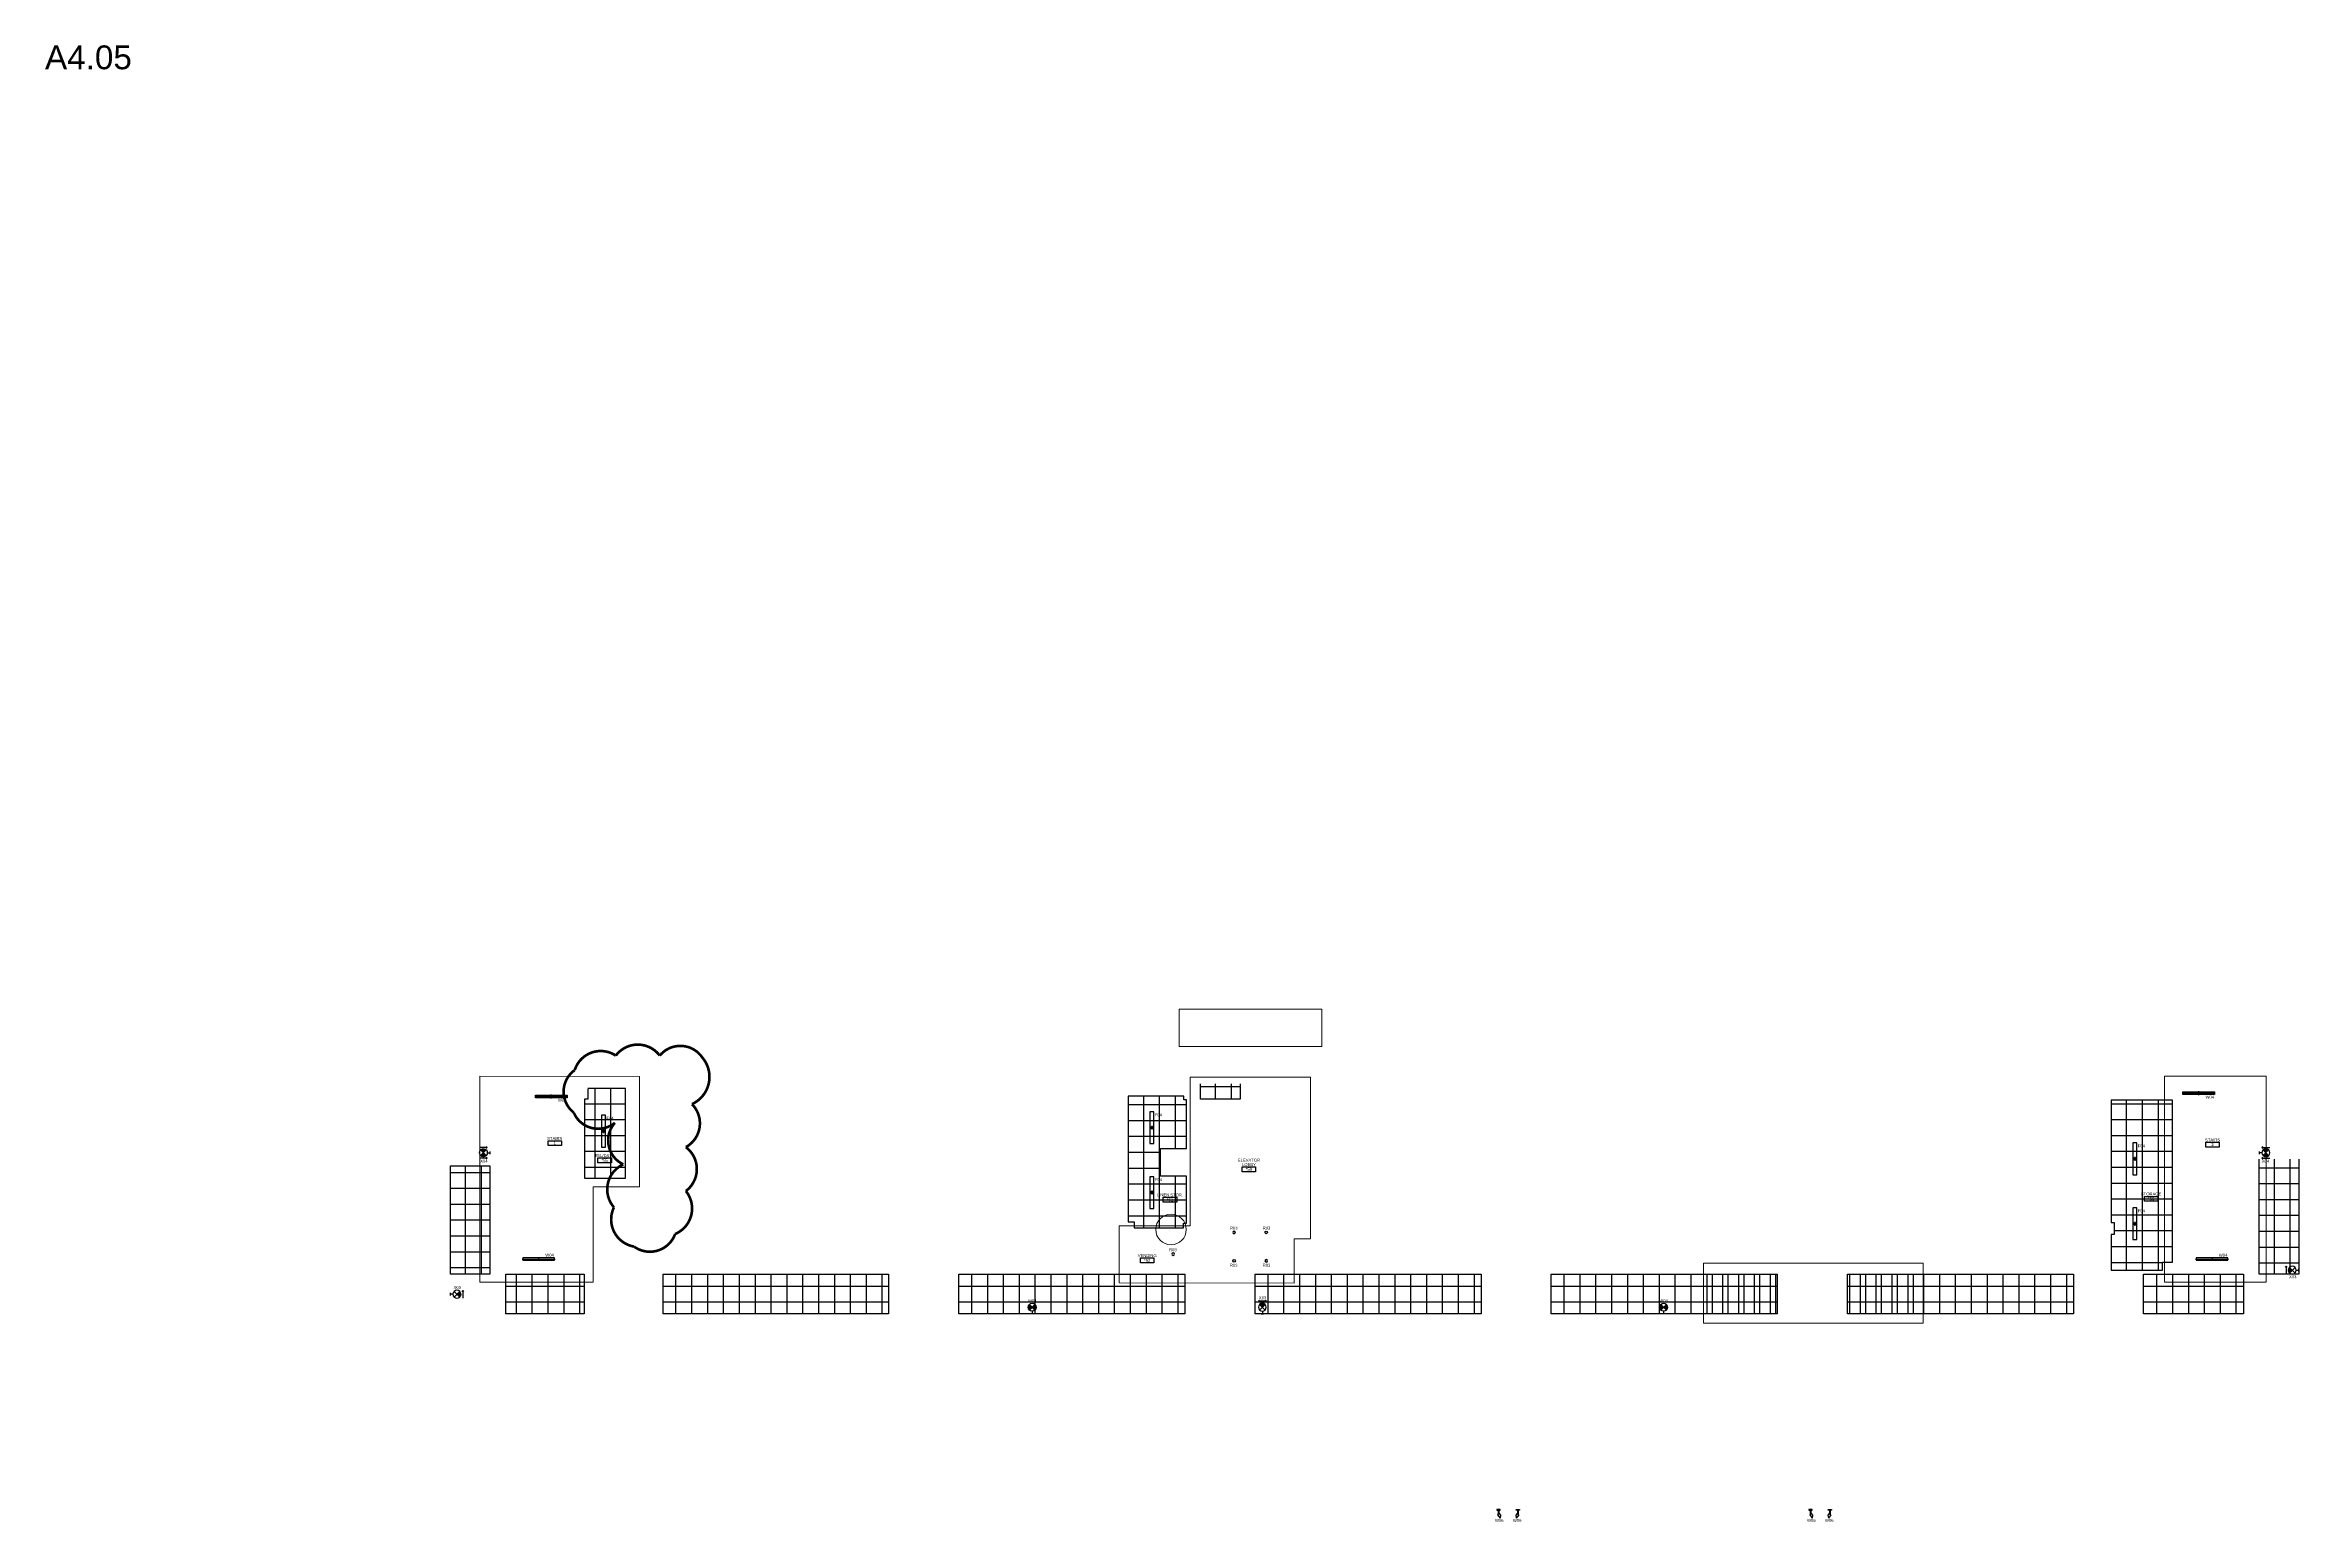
# Model space of a CAD drawing. Extents: x 29622 to 33031, y 799 to 3032.
import ezdxf
from ezdxf.enums import TextEntityAlignment as Align
from ezdxf.xclip import XClip

# ---------------------------------------------------------------- set-up
doc = ezdxf.new("R2010")
doc.units = 0
doc.header["$LTSCALE"] = 48
doc.header["$MEASUREMENT"] = 0
doc.header["$XCLIPFRAME"] = 0
for name, color, linetype in [('_0_Objects', 8, 'Continuous'), ('A-Clng-Fixture', 8, 'Continuous'), ('A-Clng-Grid', 8, 'Continuous'), ('A-Tag-Rm(48)', 8, 'Continuous')]:
    doc.layers.add(name, color=color, linetype=linetype)
doc.layers.add('G-Anno-Nplt', color=8, linetype='Continuous', lineweight=18, plot=False)
doc.layers.add('G-Anno-View', color=8, linetype='Continuous', lineweight=18, plot=False)
doc.styles.add('G1DIM', font='arial.ttf')
doc.styles.get("Standard").update_dxf_attribs({"font": 'arial.ttf'})
doc.dimstyles.new('Aec-Arch-I-96', dxfattribs={"dimscale": 96, "dimtxt": 0.09375, "dimasz": 0.0625, "dimexe": 0.0625, "dimexo": 0.0625, "dimgap": 0.03125, "dimtad": 1, "dimdec": 3, "dimzin": 3, "dimdsep": 46, "dimlunit": 4, "dimtxsty": 'G1DIM', "dimblk": 'ARCHTICK', "dimcen": 0.09375, "dimclrd": 256, "dimclre": 256, "dimclrt": 256, "dimazin": 2, "dimtfac": 0.75, "dimtdec": 3, "dimtix": 1, "dimtmove": 2, "dimatfit": 2, "dimldrblk": 'OPEN90', "dimfxl": 0.0625, "dimtolj": 1, "dimtzin": 0, "dimarcsym": 0})
pattern_1 = [(135, (-1882.125, 28.6875), (-0.088388348, -0.088388348), [])]

# ---------------------------------------------------------------- blocks, each defined once
blk = doc.blocks.new('guest corridor rcp')
at = {"layer": 'A-Clng-Grid'}
h = blk.add_hatch(dxfattribs=at)
h.set_pattern_fill('NET', color=256, scale=192)
h.set_pattern_definition([(0, (18, -284.188), (0, 24), []), (90, (18, -284.188), (-24, 1e-15), [])])
h.paths.add_polyline_path([(0, -125.8), (60, -125.8), (60, -466.6), (0, -466.6)])
h = blk.add_hatch(dxfattribs=at)
h.set_pattern_fill('NET', color=256, scale=192)
h.set_pattern_definition([(0, (1152.497, -438.687), (0, 24), []), (90, (1152.497, -438.687), (-24, 1e-15), [])])
h.paths.add_polyline_path([(1134.5, -347.6), (1194.5, -347.6), (1194.5, -529.7), (1134.5, -529.7)])
h = blk.add_hatch(dxfattribs=at)
h.set_pattern_fill('NET', color=256, scale=192)
h.set_pattern_definition([(0, (2753.997, -633.625), (0, 24), []), (90, (2753.997, -633.625), (-24, 1e-15), [])])
h.paths.add_polyline_path([(2796, -556.9), (2736, -556.9), (2736, -794.6), (2796, -794.6)])
h = blk.add_hatch(dxfattribs=at)
h.set_pattern_fill('NET', color=256, scale=192)
h.set_pattern_definition([(0, (18.178, -712.655), (0, 24), []), (90, (18.178, -712.655), (-24, 1e-15), [])])
h.paths.add_polyline_path([(0.4, -630.7), (60, -630.7), (60, -794.6), (0.4, -794.6)])
h = blk.add_hatch(dxfattribs=at)
h.set_pattern_fill('NET', color=256, scale=192)
h.set_pattern_definition([(0, (143.264, -836.625), (0, 24), []), (90, (143.264, -836.625), (-24, 1e-15), [])])
h.paths.add_polyline_path([(84, -794.6), (202.5, -794.6), (202.5, -854.6), (84, -854.6)])
h = blk.add_hatch(dxfattribs=at)
h.set_pattern_fill('NET', color=256, scale=192)
h.set_pattern_definition([(0, (480.56, -836.625), (0, 24), []), (90, (480.56, -836.625), (-24, 1e-15), [])])
h.paths.add_polyline_path([(322.2, -794.6), (662.9, -794.6), (662.9, -854.6), (322.2, -854.6)])
h = blk.add_hatch(dxfattribs=at)
h.set_pattern_fill('NET', color=256, scale=192)
h.set_pattern_definition([(0, (928.028, -836.65), (0, 24), []), (90, (928.028, -836.65), (-24, 1e-15), [])])
h.paths.add_polyline_path([(769.1, -794.6), (1111, -794.6), (1111, -854.6), (769.1, -854.6)])
h = blk.add_hatch(dxfattribs=at)
h.set_pattern_fill('NET', color=256, scale=192)
h.set_pattern_definition([(0, (1376.06, -836.631), (0, 24), []), (90, (1376.06, -836.631), (-24, 1e-15), [])])
h.paths.add_polyline_path([(1217.1, -794.6), (1559, -794.6), (1559, -854.6), (1217.1, -854.6)])
h = blk.add_hatch(dxfattribs=at)
h.set_pattern_fill('NET', color=256, scale=192)
h.set_pattern_definition([(0, (1823.997, -836.625), (0, 24), []), (90, (1823.997, -836.625), (-24, 1e-15), [])])
h.paths.add_polyline_path([(1665, -794.6), (2007, -794.6), (2007, -854.6), (1665, -854.6)])
h = blk.add_hatch(dxfattribs=at)
h.set_pattern_fill('NET', color=256, scale=192)
h.set_pattern_definition([(0, (2271.997, -836.625), (0, 24), []), (90, (2271.997, -836.625), (-24, 1e-15), [])])
h.paths.add_polyline_path([(2113, -794.6), (2455, -794.6), (2455, -854.6), (2113, -854.6)])
h = blk.add_hatch(dxfattribs=at)
h.set_pattern_fill('NET', color=256, scale=192)
h.set_pattern_definition([(0, (2624.497, -836.625), (0, 24), []), (90, (2624.497, -836.625), (-24, 1e-15), [])])
h.paths.add_polyline_path([(2561, -794.6), (2712, -794.6), (2712, -854.6), (2561, -854.6)])
for points in [[(0, -125.8), (60, -125.8), (60, -466.6), (0, -466.6)], [(1134.5, -347.6), (1194.5, -347.6), (1194.5, -529.7), (1134.5, -529.7)], [(2736, -556.9), (2796, -556.9), (2796, -794.6), (2736, -794.6)], [(0.4, -630.7), (60, -630.7), (60, -794.6), (0.4, -794.6)], [(84, -794.6), (202.5, -794.6), (202.5, -854.6), (84, -854.6)], [(322.2, -794.6), (662.9, -794.6), (662.9, -854.6), (322.2, -854.6)], [(769.1, -794.6), (1111, -794.6), (1111, -854.6), (769.1, -854.6)], [(1217.1, -794.6), (1559, -794.6), (1559, -854.6), (1217.1, -854.6)], [(1665, -794.6), (2007, -794.6), (2007, -854.6), (1665, -854.6)], [(2113, -794.6), (2455, -794.6), (2455, -854.6), (2113, -854.6)], [(2561, -794.6), (2712, -794.6), (2712, -854.6), (2561, -854.6)]]:
    blk.add_lwpolyline(points, close=True, dxfattribs=at)
blk = doc.blocks.new('EXTERIOR SIGN LIGHT')
for p, q in [((32214.5, 811.2), (32212.1, 809.4)), ((32212.1, 809.4), (32215.7, 804.6)), ((32212.8, 816.3), (32212.8, 809.9)), ((32213.8, 816.3), (32213.8, 810.6)), ((32214.5, 811.2), (32216.3, 808.8)), ((32216.3, 808.8), (32215.7, 804.6))]:
    blk.add_line(p, q)
blk.add_lwpolyline([(32210.8, 816.3), (32215.8, 816.3), (32215.8, 817.3), (32210.8, 817.3)], close=True)
blk.add_attdef('WXX', (32208.1, 798.8), '', height=4.5)
blk = doc.blocks.new('exit sign- flag mounted')
h = blk.add_hatch()
h.set_pattern_fill('ANSI31', color=256, angle=90)
h.set_pattern_definition(pattern_1)
h.paths.add_polyline_path([(-4.2, 14.2, 0.414214), (-4.2, 5.8), (0, 10)])
h = blk.add_hatch()
h.set_pattern_fill('ANSI31', color=256, angle=90)
h.set_pattern_definition(pattern_1)
h.paths.add_polyline_path([(4.2, 14.2, -0.414214), (4.2, 5.8), (0, 10)])
for p, q in [((4.2, 5.8), (-4.2, 14.2)), ((4.2, 14.2), (-4.2, 5.8)), ((2, 0), (-2, 0)), ((0, 4), (0, 0))]:
    blk.add_line(p, q)
blk.add_circle((0, 10), 6)
blk.add_attdef('X00', (-5.6, 18), '', height=4.5)
blk = doc.blocks.new('_ArchTick')
at = {"linetype": 'ByBlock', "const_width": 0.15}
blk.add_lwpolyline([(-0.5, -0.5), (0.5, 0.5)], dxfattribs=at)
blk = doc.blocks.new('_Open90')
at = {"linetype": 'ByBlock', "lineweight": -2}
for p, q in [((0, 0), (-1, 0)), ((-0.5, 0.5), (0, 0)), ((0, 0), (-0.5, -0.5))]:
    blk.add_line(p, q, dxfattribs=at)
blk = doc.blocks.new('*U16')
h = blk.add_hatch()
h.set_pattern_fill('ANSI31', color=256)
h.set_pattern_definition([(45, (18.6875, 1892.125), (-0.088388348, 0.088388348), [])])
h.paths.add_polyline_path([(4.2, 14.2, 0.414214), (-4.2, 14.2), (0, 10)])
for p, q in [((4.2, 5.8), (-4.2, 14.2)), ((4.2, 14.2), (-4.2, 5.8)), ((2, 0), (-2, 0)), ((0, 4), (0, 0))]:
    blk.add_line(p, q)
blk.add_circle((0, 10), 6)
blk.add_attdef('X00', (-5.6, 18), '', height=4.5)
blk = doc.blocks.new('Rm Tag')
blk.add_lwpolyline([(-0.212, 0.076), (0.212, 0.076), (0.212, -0.076), (-0.212, -0.076)], close=True)
for p in [(0, 0.286), (0, 0.149), (0, 0)]:
    blk.add_attdef('XXX', text='', height=0.0938).set_placement(p, align=Align.MIDDLE_CENTER)
blk = doc.blocks.new('48IN LINEAR WALL LIGHT')
for p, q in [((-25, 3), (25, 3)), ((0, 6), (0, 0))]:
    blk.add_line(p, q)
blk.add_lwpolyline([(-24, 1), (24, 1), (24, 5), (-24, 5)], close=True)
blk.add_attdef('WXX', (10.2, 6.6), '', height=4.5)
blk = doc.blocks.new('48in Linear FLUOR')
for p, q in [((-3, 0), (3, 0)), ((0, 3), (0, -3))]:
    blk.add_line(p, q)
blk.add_lwpolyline([(-24, -3), (24, -3), (24, 3), (-24, 3)], close=True)
blk.add_circle((0, 0), 2)
blk.add_attdef('FXX', (10.2, 4.6), '', height=4.5)
blk = doc.blocks.new('3IN ROUND DL')
blk.add_circle((0, 0), 2)
blk.add_attdef('RXX', (-6.3125, -8.8125), '', height=4.5)

msp = doc.modelspace()

# ---------------------------------------------------------------- hatches: boundary and pattern name
at = {"layer": 'A-Clng-Grid'}
h = msp.add_hatch(dxfattribs=at)
h.set_pattern_fill('NET', color=256, scale=192)
h.set_pattern_definition([(0, (23446.172, 3183.188), (0, 24), []), (90, (23446.172, 3183.188), (-24, 1e-15), [])])
edge = h.paths.add_edge_path()
edge.add_line((30443, 1453.3), (30443, 1438.1))
edge.add_line((30443, 1438.1), (30438.4, 1438.1))
edge.add_line((30438.4, 1438.1), (30438.4, 1318.6))
edge.add_line((30438.4, 1318.6), (30500.2, 1318.6))
edge.add_line((30500.2, 1318.6), (30500.2, 1453.9))
edge.add_line((30500.2, 1453.9), (30443, 1453.9))
h = msp.add_hatch(dxfattribs=at)
h.set_pattern_fill('NET', color=256, scale=192)
h.set_pattern_definition([(0, (24035.984, 3181.813), (0, 24), []), (90, (24035.984, 3181.813), (-24, 1e-15), [])])
h.paths.add_polyline_path([(31260.7, 1442.6), (31260.7, 1252.3), (31269.3, 1252.3), (31269.3, 1243.6), (31344.4, 1243.6), (31344.4, 1250.6), (31348.9, 1250.6), (31348.9, 1321.6), (31309.3, 1321.6), (31309.3, 1363.4), (31348.9, 1363.4), (31348.9, 1436.8), (31344.6, 1436.8), (31344.6, 1442.6)])
h = msp.add_hatch(dxfattribs=at)
h.set_pattern_fill('NET', color=256, scale=192)
h.set_pattern_definition([(0, (25162.566, 3183.187), (0, 24), []), (90, (25162.566, 3183.187), (-24, 1e-15), [])])
h.paths.add_polyline_path([(32747.4, 1436.4), (32747.4, 1251.4), (32751.6, 1251.4), (32751.6, 1233.2), (32747.4, 1233.2), (32747.4, 1179.3), (32825.1, 1179.3), (32825.1, 1191.4), (32839.8, 1191.4), (32839.8, 1436.4)])

# ---------------------------------------------------------------- linework, layer by layer
for points in [[(30443, 1453.3), (30443, 1438.1), (30438.4, 1438.1), (30438.4, 1318.6), (30500.2, 1318.6), (30500.2, 1453.9), (30443, 1453.9)], [(31260.7, 1442.6), (31260.7, 1252.3), (31269.3, 1252.3), (31269.3, 1243.6), (31344.4, 1243.6), (31344.4, 1250.6), (31348.9, 1250.6), (31348.9, 1321.6), (31309.3, 1321.6), (31309.3, 1363.4), (31348.9, 1363.4), (31348.9, 1436.8), (31344.6, 1436.8), (31344.6, 1442.6), (31260.7, 1442.6)], [(32747.4, 1436.4), (32747.4, 1251.4), (32751.6, 1251.4), (32751.6, 1233.2), (32747.4, 1233.2), (32747.4, 1179.3), (32825.1, 1179.3), (32825.1, 1191.4), (32839.8, 1191.4), (32839.8, 1436.4), (32747.4, 1436.4)]]:
    msp.add_lwpolyline(points, dxfattribs=at)
at = {"layer": 'G-Anno-Nplt'}
for points in [[(31337.4, 1573.9), (31553.5, 1573.9), (31553.5, 1517.6), (31337.4, 1517.6)], [(32981.7, 1472.8), (32827.7, 1472.8), (32827.7, 1161.4), (32981.7, 1161.4)], [(32130.6, 1190), (32462.8, 1190), (32462.8, 1099.4), (32130.6, 1099.4)]]:
    msp.add_lwpolyline(points, close=True, dxfattribs=at)
for points in [[(30279.7, 1472.8), (30279.7, 1161.4), (30451.2, 1161.4), (30451.2, 1305.6), (30521.2, 1305.6), (30521.2, 1472.4), (30279.7, 1472.8)], [(31247, 1246.5), (31354.2, 1246.3), (31354.2, 1471.4), (31536.1, 1471.4), (31536.1, 1226.6), (31511.3, 1226.6), (31511.3, 1160), (31247, 1160.2), (31247, 1246.5)]]:
    msp.add_lwpolyline(points, dxfattribs=at)
msp.add_circle((31325.3, 1240.9), 23.1, dxfattribs=at)
at = {"layer": 'G-Anno-View', "const_width": 4}
msp.add_lwpolyline([(30616.3, 1501.1, 0.5), (30552, 1503.9, 0.5), (30485.5, 1503.9, 0.5), (30423.4, 1482, 0.5), (30421.9, 1417.7, 0.5), (30484.1, 1402.2, 0.5), (30496.8, 1339.4, 0.5), (30482.7, 1274.4, 0.5), (30513.1, 1215.1, 0.5), (30575.3, 1234.1, 0.5), (30591.5, 1299.1, 0.5), (30591.5, 1365.5, 0.5), (30600.7, 1430.5, 0.5)], format="xyb", close=True, dxfattribs=at)

# ---------------------------------------------------------------- block references
at = {"layer": '_0_Objects'}
ref = msp.add_blockref('guest corridor rcp', (30683.2, 1967.9), dxfattribs=at)
XClip(ref).set_block_clipping_path([(1447.4346995471, -868.4785423454), (1779.5596995471, -777.8999999457)])
at = {"layer": 'A-Clng-Fixture'}
ref = msp.add_blockref('48IN LINEAR WALL LIGHT', (30387.9, 1445.1), dxfattribs=dict(at, xscale=-1, rotation=180))
ref.add_attrib('WXX', 'W04', (30398.1, 1434.1), dxfattribs={"layer": '0', "height": 4.5, "rotation": 360})
ref = msp.add_blockref('48IN LINEAR WALL LIGHT', (32879.6, 1450), dxfattribs=dict(at, xscale=-1, rotation=180))
ref.add_attrib('WXX', 'W04', (32889.9, 1439), dxfattribs={"layer": '0', "height": 4.5, "rotation": 360})
ref = msp.add_blockref('48in Linear FLUOR', (30466.8, 1389.6), dxfattribs=dict(at, rotation=270))
ref.add_attrib('FXX', 'F04', (30471.4, 1406.9), dxfattribs={"layer": '0', "height": 4.5})
ref = msp.add_blockref('48in Linear FLUOR', (31296.2, 1394.9), dxfattribs=dict(at, rotation=270))
ref.add_attrib('FXX', 'F04', (31300.8, 1412.2), dxfattribs={"layer": '0', "height": 4.5})
ref = msp.add_blockref('48in Linear FLUOR', (32782.9, 1347.8), dxfattribs=dict(at, rotation=270))
ref.add_attrib('FXX', 'F04', (32787.5, 1365.1), dxfattribs={"layer": '0', "height": 4.5})
at = {"layer": 'A-Clng-Fixture', "rotation": 90}
msp.add_blockref('exit sign- flag mounted', (30295.2, 1357), dxfattribs=at)
at = {"layer": 'A-Clng-Fixture'}
ref = msp.add_blockref('exit sign- flag mounted', (30295.2, 1357), dxfattribs=dict(at, rotation=90))
ref.add_attrib('X00', 'X04', (30280.5, 1342.2), dxfattribs={"layer": '0', "height": 4.5})
at = {"layer": 'A-Clng-Fixture', "xscale": -1, "rotation": 270}
msp.add_blockref('exit sign- flag mounted', (32971.2, 1357), dxfattribs=at)
at = {"layer": 'A-Clng-Fixture'}
ref = msp.add_blockref('exit sign- flag mounted', (32971.2, 1357), dxfattribs=dict(at, xscale=-1, rotation=270))
ref.add_attrib('X00', 'X04', (32975, 1342.2), dxfattribs={"layer": '0', "height": 4.5})
ref = msp.add_blockref('48in Linear FLUOR', (31296.2, 1296.8), dxfattribs=dict(at, rotation=270))
ref.add_attrib('FXX', 'F04', (31300.8, 1314.1), dxfattribs={"layer": '0', "height": 4.5})
ref = msp.add_blockref('48in Linear FLUOR', (32782.9, 1249.7), dxfattribs=dict(at, rotation=270))
ref.add_attrib('FXX', 'F04', (32787.5, 1267), dxfattribs={"layer": '0', "height": 4.5})
ref = msp.add_blockref('3IN ROUND DL', (31420.6, 1236.6), dxfattribs=dict(at, xscale=-1, rotation=180))
ref.add_attrib('RXX', 'R03', (31414.3, 1240.9), dxfattribs={"layer": '0', "height": 4.5})
ref = msp.add_blockref('3IN ROUND DL', (31469.4, 1236.6), dxfattribs=dict(at, rotation=179.9948601933861))
ref.add_attrib('RXX', 'R03', (31464, 1240.9), dxfattribs={"layer": '0', "height": 4.5, "rotation": 359.9949})
for name, p, values in [('48IN LINEAR WALL LIGHT', (30368.7, 1193.3), {'WXX': 'W04'}), ('3IN ROUND DL', (31420.6, 1193.4), {'RXX': 'R03'}), ('48IN LINEAR WALL LIGHT', (32899.9, 1193.3), {'WXX': 'W04'}), ('EXTERIOR SIGN LIGHT', (-392.8, 0), {'WXX': 'W06'}), ('EXTERIOR SIGN LIGHT', (79.2, 0), {'WXX': 'W06'})]:
    msp.add_blockref(name, p, dxfattribs=at).add_auto_attribs(values)
ref = msp.add_blockref('3IN ROUND DL', (31328.6, 1203.8), dxfattribs=dict(at, xscale=-1, rotation=180))
ref.add_attrib('RXX', 'R03', (31322.3, 1208.1), dxfattribs={"layer": '0', "height": 4.5})
ref = msp.add_blockref('3IN ROUND DL', (31469.4, 1193.4), dxfattribs=dict(at, xscale=-1, rotation=0.005139806613918553))
ref.add_attrib('RXX', 'R03', (31464, 1184.6), dxfattribs={"layer": '0', "height": 4.5, "rotation": 0.0051})
ref = msp.add_blockref('*U16', (33031.2, 1179.3), dxfattribs=dict(at, xscale=-1, rotation=90))
ref.add_attrib('X00', 'X03', (33016.2, 1167.3), dxfattribs={"layer": '0', "height": 4.5})
ref = msp.add_blockref('*U16', (30235.2, 1143), dxfattribs=dict(at, xscale=-1, rotation=270))
ref.add_attrib('X00', 'X03', (30240.1, 1151), dxfattribs={"layer": '0', "height": 4.5})
ref = msp.add_blockref('exit sign- flag mounted', (31115.3, 1113.3), dxfattribs=at)
ref.add_attrib('X00', 'W04', (31108.8, 1130.9), dxfattribs={"layer": '0', "height": 4.5})
ref = msp.add_blockref('*U16', (31463.4, 1113.3), dxfattribs=dict(at, xscale=-1))
ref.add_attrib('X00', 'X03', (31458.2, 1135.4), dxfattribs={"layer": '0', "height": 4.5})
ref = msp.add_blockref('exit sign- flag mounted', (32070.3, 1113.3), dxfattribs=at)
ref.add_attrib('X00', 'W04', (32063.8, 1130.9), dxfattribs={"layer": '0', "height": 4.5})
ref = msp.add_blockref('EXTERIOR SIGN LIGHT', (64063.2, 0), dxfattribs=dict(at, xscale=-1))
ref.add_attrib('WXX', 'W06', (31842.4, 798.8), dxfattribs={"layer": '0', "height": 4.5})
ref = msp.add_blockref('EXTERIOR SIGN LIGHT', (64535.2, 0), dxfattribs=dict(at, xscale=-1))
ref.add_attrib('WXX', 'W06', (32314.4, 798.8), dxfattribs={"layer": '0', "height": 4.5})
at = {"layer": 'A-Clng-Grid'}
ref = msp.add_blockref('guest corridor rcp', (30235.2, 1967.9), dxfattribs=at)
XClip(ref).set_block_clipping_path([(-287.8777768604, -506.8748046815), (-280.6278004529, -1108.4677898157), (2772.9430664518, -1108.4677898157), (2754.7384430989, -801.605808961), (2881.8087779843, -801.605808961), (2795.9971995471, -620.7500000004), (2735.99857101, -620.7500000004), (2696.8614480459, -506.75)])
at = {"layer": 'A-Tag-Rm(48)'}
ref = msp.add_blockref('Rm Tag', (30393.2, 1371.5), dxfattribs=dict(at, xscale=48, yscale=48, zscale=48))
ref.add_attrib('XXX', 'STAIRS', dxfattribs={"layer": '0', "height": 4.5}).set_placement((30393.2, 1378.7), align=Align.MIDDLE_CENTER)
ref.add_attrib('XXX', '1', dxfattribs={"layer": '0', "height": 4.5}).set_placement((30393.2, 1371.5), align=Align.MIDDLE_CENTER)
ref = msp.add_blockref('Rm Tag', (32900.6, 1369.3), dxfattribs=dict(at, xscale=48, yscale=48, zscale=48))
ref.add_attrib('XXX', 'STAIRS', dxfattribs={"layer": '0', "height": 4.5}).set_placement((32900.6, 1376.4), align=Align.MIDDLE_CENTER)
ref.add_attrib('XXX', '2', dxfattribs={"layer": '0', "height": 4.5}).set_placement((32900.6, 1369.3), align=Align.MIDDLE_CENTER)
ref = msp.add_blockref('Rm Tag', (30468.7, 1345.6), dxfattribs=dict(at, xscale=48, yscale=48, zscale=48))
ref.add_attrib('XXX', 'TEL/DATA', dxfattribs={"layer": '0', "height": 4.5}).set_placement((30468.7, 1352.7), align=Align.MIDDLE_CENTER)
ref.add_attrib('XXX', '*55', dxfattribs={"layer": '0', "height": 4.5}).set_placement((30468.7, 1345.6), align=Align.MIDDLE_CENTER)
ref = msp.add_blockref('Rm Tag', (31443.1, 1332), dxfattribs=dict(at, xscale=48, yscale=48, zscale=48))
ref.add_attrib('XXX', 'ELEVATOR', dxfattribs={"layer": '0', "height": 4.5}).set_placement((31443.1, 1345.7), align=Align.MIDDLE_CENTER)
ref.add_attrib('XXX', 'LOBBY', dxfattribs={"layer": '0', "height": 4.5}).set_placement((31443.1, 1339.1), align=Align.MIDDLE_CENTER)
ref.add_attrib('XXX', '*50', dxfattribs={"layer": '0', "height": 4.5}).set_placement((31443.1, 1332), align=Align.MIDDLE_CENTER)
ref = msp.add_blockref('Rm Tag', (31323.8, 1286), dxfattribs=dict(at, xscale=48, yscale=48, zscale=48))
ref.add_attrib('XXX', 'LINEN STOR.', dxfattribs={"layer": '0', "height": 4.5}).set_placement((31323.8, 1293.2), align=Align.MIDDLE_CENTER)
ref.add_attrib('XXX', '*51', dxfattribs={"layer": '0', "height": 4.5}).set_placement((31323.8, 1286), align=Align.MIDDLE_CENTER)
ref = msp.add_blockref('Rm Tag', (32807.6, 1287.4), dxfattribs=dict(at, xscale=48, yscale=48, zscale=48))
ref.add_attrib('XXX', 'STORAGE', dxfattribs={"layer": '0', "height": 4.5}).set_placement((32807.6, 1294.6), align=Align.MIDDLE_CENTER)
ref.add_attrib('XXX', '*56', dxfattribs={"layer": '0', "height": 4.5}).set_placement((32807.6, 1287.4), align=Align.MIDDLE_CENTER)
ref = msp.add_blockref('Rm Tag', (31289.3, 1194.2), dxfattribs=dict(at, xscale=48, yscale=48, zscale=48))
ref.add_attrib('XXX', 'VENDING', dxfattribs={"layer": '0', "height": 4.5}).set_placement((31289.3, 1201.4), align=Align.MIDDLE_CENTER)
ref.add_attrib('XXX', '*52', dxfattribs={"layer": '0', "height": 4.5}).set_placement((31289.3, 1194.2), align=Align.MIDDLE_CENTER)

# ---------------------------------------------------------------- texts
at = {"layer": 'G-Anno-View', "insert": (29622.2, 3031.5), "char_height": 36, "width": 1609.5, "attachment_point": 1, "style": 'G1DIM'}
msp.add_mtext('A4.05', dxfattribs=at)

# ---------------------------------------------------------------- leaders
at = {"layer": 'A-Clng-Fixture'}
for points in [[(30291.2, 1365), (30279.2, 1365)], [(30291.2, 1365), (30279.2, 1365)], [(32975.2, 1365), (32987.2, 1365)], [(32975.2, 1365), (32987.2, 1365)], [(30291.2, 1348.9), (30279.2, 1348.9)], [(30291.2, 1348.9), (30279.2, 1348.9)], [(32975.2, 1348.9), (32987.2, 1348.9)], [(32975.2, 1348.9), (32987.2, 1348.9)], [(33012.1, 1185.3), (33012.1, 1173.2)], [(30254.3, 1148.9), (30254.3, 1136.9)], [(31457.4, 1132.3), (31469.5, 1132.3)], [(31469.5, 1132.3), (31457.4, 1132.3)]]:
    msp.add_leader(points, dimstyle='Aec-Arch-I-96', override={"dimscale": 48, "dimgap": 0.03125, "dimtad": 256}, dxfattribs=at)

doc.saveas('drawing.dxf')
